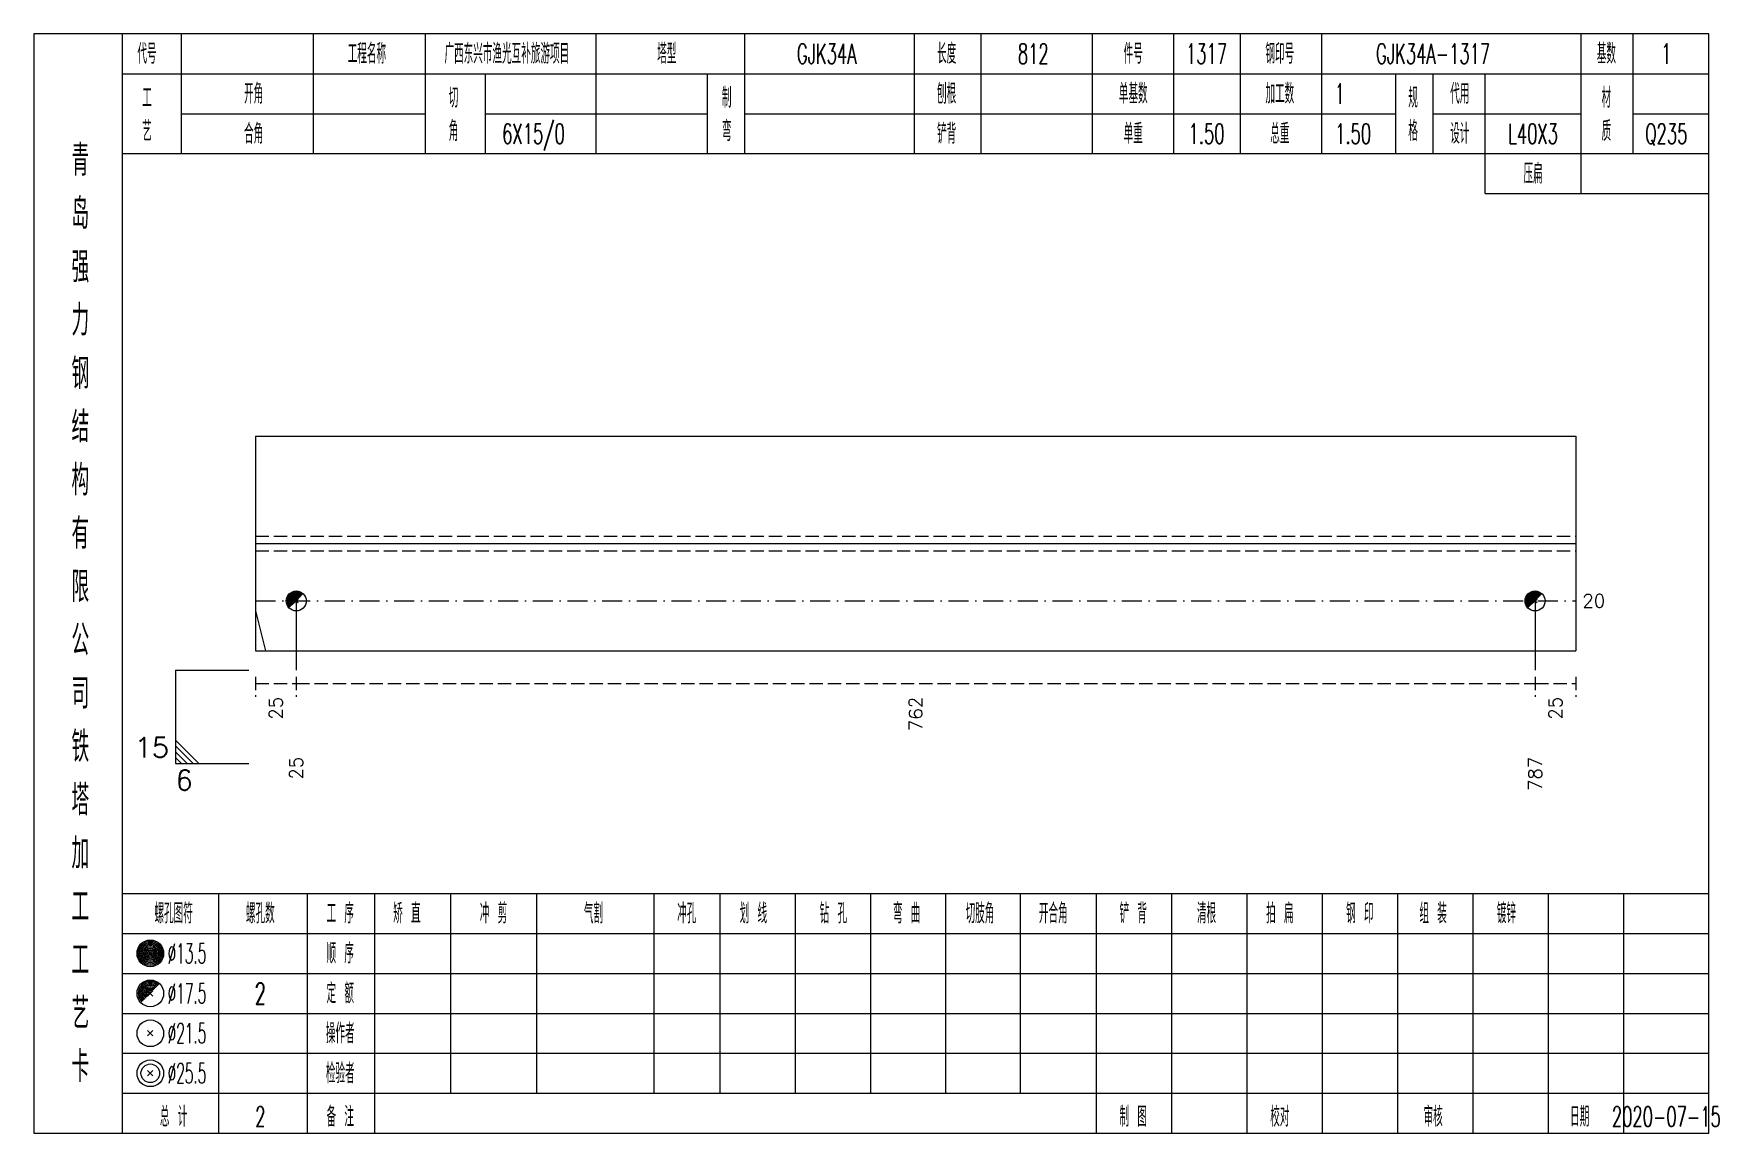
# Model space of a CAD drawing. Extents: x 0 to 2606, y -377 to 6479.
# Drawn here: x 0 to 252.9, y 525 to 690 of the extents above; entities that cross this region are included whole.
import ezdxf
from ezdxf.enums import TextEntityAlignment as Align

# ---------------------------------------------------------------- set-up
doc = ezdxf.new("R2010")
doc.units = 0
doc.header["$MEASUREMENT"] = 0
doc.linetypes.add('一点画线', pattern=[5.2, 3, -1, 0.2, -1])
doc.linetypes.add('虚线', pattern=[2.75, 2, -0.75])
doc.layers.get('0').update_dxf_attribs({"linetype": 'CONTINUOUS', "lineweight": 25})
doc.layers.add('1', color=7, linetype='CONTINUOUS', lineweight=25)
doc.layers.add('4', color=7, linetype='CONTINUOUS', lineweight=25)
doc.styles.get("Standard").update_dxf_attribs({"font": 'simplex.shx', "width": 0.7, "height": 3, "bigfont": 'gbhzfs.shx'})

msp = doc.modelspace()

# ---------------------------------------------------------------- texts
at = {"color": 7, "linetype": 'Continuous', "lineweight": 13}
msp.add_text('20', height=2, dxfattribs=at).set_placement((232.4, 604.88), align=Align.MIDDLE_LEFT)
at = {"color": 8, "linetype": 'Continuous', "lineweight": 9}
for s, p in [('25', (36.35, 590.5)), ('762', (132.35, 590.5)), ('25', (228.35, 590.5))]:
    msp.add_text(s, height=2, rotation=90, dxfattribs=at).set_placement(p, align=Align.MIDDLE_RIGHT)
at = {"color": 7, "linetype": 'Continuous', "lineweight": 13}
msp.add_text('15', height=3, dxfattribs=at).set_placement((20.3, 580.5), align=Align.BOTTOM_RIGHT)
msp.add_text('6', height=3, dxfattribs=at).set_placement((21.3, 579.5), align=Align.TOP_LEFT)
at = {"layer": '1', "color": 7, "linetype": 'Continuous', "lineweight": 13}
for s, p in [('25', (39.4, 581.5)), ('787', (225.3, 581.5))]:
    msp.add_text(s, height=2, rotation=90, dxfattribs=at).set_placement(p, align=Align.MIDDLE_RIGHT)
at = {"layer": '4', "color": 1, "linetype": 'Continuous', "lineweight": 13}
for s, height, width, p in [('代号', 3, 0.6, (17, 687)), ('工程名称', 3, 0.6, (50, 687)), ('广西东兴市渔光互补旅游项目', 3, 0.6, (71, 687)), ('塔型', 3, 0.6, (95, 687)), ('GJK34A', 3, 0.6, (119, 687)), ('长度', 3, 0.6, (137, 687)), ('812', 3, 0.6, (150, 687)), ('件号', 3, 0.6, (165, 687)), ('1317', 3, 0.6, (176, 687)), ('钢印号', 3, 0.6, (187, 687)), ('GJK34A-1317', 3, 0.6, (210, 687)), ('基数', 3, 0.6, (236, 687)), ('1', 3, 0.6, (245, 687)), ('工', 3, 0.6, (17, 680.4)), ('开角', 3, 0.6, (33, 681)), ('切', 3, 0.6, (63, 680.4)), ('制', 3, 0.6, (104, 680.4)), ('刨根', 3, 0.6, (137, 681)), ('单基数', 3, 0.6, (165, 681)), ('加工数', 3, 0.6, (187, 681)), ('1', 3, 0.6, (196, 681)), ('规', 3, 0.6, (207, 680.4)), ('代用', 3, 0.6, (214, 681)), ('材', 3, 0.6, (236, 680.4)), ('艺', 3, 0.6, (17, 675.4)), ('合角', 3, 0.6, (33, 675)), ('角', 3, 0.6, (63, 675.4)), ('6X15/0', 3, 0.6, (75, 675)), ('弯', 3, 0.6, (104, 675.4)), ('铲背', 3, 0.6, (137, 675)), ('单重', 3, 0.6, (165, 675)), ('1.50', 3, 0.6, (176, 675)), ('总重', 3, 0.6, (187, 675)), ('1.50', 3, 0.6, (198, 675)), ('格', 3, 0.6, (207, 675.4)), ('设计', 3, 0.6, (214, 675)), ('L40X3', 3, 0.6, (225, 675)), ('质', 3, 0.6, (236, 675.4)), ('Q235', 3, 0.6, (245, 675)), ('青', 4.6, 0.8, (7, 671)), ('压扁', 3, 0.6, (225, 669)), ('岛', 4.6, 0.8, (7, 663)), ('强', 4.6, 0.8, (7, 655)), ('力', 4.6, 0.8, (7, 647)), ('钢', 4.6, 0.8, (7, 639)), ('结', 4.6, 0.8, (7, 631)), ('构', 4.6, 0.8, (7, 623)), ('有', 4.6, 0.8, (7, 615)), ('限', 4.6, 0.8, (7, 607)), ('公', 4.6, 0.8, (7, 599)), ('司', 4.6, 0.8, (7, 591)), ('铁', 4.6, 0.8, (7, 583)), ('塔', 4.6, 0.8, (7, 575)), ('加', 4.6, 0.8, (7, 567)), ('工', 4.6, 0.8, (7, 559)), ('螺孔图符', 3, 0.6, (21, 558)), ('螺孔数', 3, 0.6, (34, 558)), ('工 序', 3, 0.6, (46, 558)), ('矫 直', 3, 0.6, (56, 558)), ('冲 剪', 3, 0.6, (69, 558)), ('气割', 3, 0.6, (84, 558)), ('冲孔', 3, 0.6, (98, 558)), ('划 线', 3, 0.6, (108, 558)), ('钻 孔', 3, 0.6, (120, 558)), ('弯 曲', 3, 0.6, (131, 558)), ('切肢角', 3, 0.6, (142, 558)), ('开合角', 3, 0.6, (153, 558)), ('铲 背', 3, 0.6, (165, 558)), ('清根', 3, 0.6, (176, 558)), ('拍 扁', 3, 0.6, (187, 558)), ('钢 印', 3, 0.6, (199, 558)), ('组 装', 3, 0.6, (210, 558)), ('镀锌', 3, 0.6, (221, 558)), ('工', 4.6, 0.8, (7, 551)), ('%%C13.5', 3, 0.5, (23, 552)), ('顺 序', 3, 0.6, (46, 552)), ('%%C17.5', 3, 0.5, (23, 546)), ('2', 3.2, 0.6, (34, 546)), ('定 额', 3, 0.6, (46, 546)), ('艺', 4.6, 0.8, (7, 543)), ('%%C21.5', 3, 0.5, (23, 540)), ('操作者', 3, 0.6, (46, 540)), ('卡', 4.6, 0.8, (7, 535)), ('%%C25.5', 3, 0.5, (23, 534)), ('检验者', 3, 0.6, (46, 534)), ('总 计', 3, 0.6, (21, 527.5)), ('2', 3, 0.6, (34, 527.5)), ('备 注', 3, 0.6, (46, 527.5)), ('制 图', 3, 0.6, (165, 527.5)), ('校对', 3, 0.6, (187, 527.5)), ('审核', 3, 0.6, (210, 527.5)), ('日期', 3, 0.6, (232, 527.5)), ('2020-07-15', 3, 0.6, (245, 527.5))]:
    msp.add_text(s, height=height, dxfattribs=dict(at, width=width)).set_placement(p, align=Align.MIDDLE_CENTER)

# ---------------------------------------------------------------- linework, layer by layer
at = {"color": 7, "linetype": 'Continuous', "lineweight": 18}
for p, q in [((33.3, 629.62), (33.3, 597.38)), ((33.3, 629.62), (231.4, 629.62)), ((231.4, 629.62), (231.4, 597.38)), ((33.3, 613.5), (231.4, 613.5))]:
    msp.add_line(p, q, dxfattribs=at)
at = {"color": 1, "linetype": '虚线', "lineweight": 18}
for p, q in [((33.3, 614.62), (231.4, 614.62)), ((33.3, 612.38), (231.4, 612.38))]:
    msp.add_line(p, q, dxfattribs=at)
at = {"color": 3, "linetype": '一点画线', "lineweight": 13}
msp.add_line((33.3, 604.88), (231.4, 604.88), dxfattribs=at)
at = {"color": 7, "linetype": 'Continuous', "lineweight": 13}
for p, q in [((39.4, 604.88), (39.4, 594.5)), ((225.3, 604.88), (225.3, 594.5)), ((33.3, 603.42), (34.76, 597.38)), ((21.3, 594.5), (32.3, 594.5)), ((21.3, 594.5), (21.3, 580.5)), ((24.8, 580.5), (21.3, 584)), ((23.93, 580.5), (21.3, 583.12)), ((23.05, 580.5), (21.3, 582.25)), ((22.18, 580.5), (21.3, 581.38)), ((21.3, 580.5), (32.3, 580.5))]:
    msp.add_line(p, q, dxfattribs=at)
at = {"color": 8, "linetype": '虚线', "lineweight": 9}
for p, q in [((33.3, 593.5), (33.3, 590.5)), ((33.3, 592.5), (39.4, 592.5)), ((39.4, 593.5), (39.4, 590.5)), ((39.4, 593.5), (39.4, 590.5)), ((39.4, 592.5), (225.3, 592.5)), ((225.3, 593.5), (225.3, 590.5)), ((225.3, 593.5), (225.3, 590.5)), ((225.3, 592.5), (231.4, 592.5)), ((231.4, 593.5), (231.4, 590.5))]:
    msp.add_line(p, q, dxfattribs=at)
at = {"layer": '1', "color": 7, "linetype": 'Continuous', "lineweight": 0}
for p, q in [((39.1, 604.58), (39.7, 605.17)), ((39.1, 605.17), (39.7, 604.58)), ((225, 604.58), (225.6, 605.17)), ((225, 605.17), (225.6, 604.58))]:
    msp.add_line(p, q, dxfattribs=at)
at = {"layer": '1', "color": 7, "linetype": 'Continuous', "lineweight": 18}
msp.add_line((33.3, 597.38), (231.4, 597.38), dxfattribs=at)
at = {"layer": '1', "color": 7, "linetype": 'Continuous', "lineweight": 13}
for centre in [(39.4, 604.88), (225.3, 604.88)]:
    msp.add_circle(centre, 1.5, dxfattribs=at)
for centre, radius in [((39.4, 604.88), 1.35), ((39.4, 604.88), 1.2), ((39.4, 604.88), 1.05), ((39.4, 604.88), 0.9), ((39.4, 604.88), 0.75), ((39.4, 604.88), 0.6), ((39.4, 604.88), 0.45), ((39.4, 604.88), 0.3), ((39.4, 604.88), 0.15), ((225.3, 604.88), 1.35), ((225.3, 604.88), 1.2), ((225.3, 604.88), 1.05), ((225.3, 604.88), 0.9), ((225.3, 604.88), 0.75), ((225.3, 604.88), 0.6), ((225.3, 604.88), 0.45), ((225.3, 604.88), 0.3), ((225.3, 604.88), 0.15)]:
    msp.add_arc(centre, radius, 45, 225, dxfattribs=at)
at = {"layer": '4', "color": 1, "linetype": 'Continuous', "lineweight": 18}
for p, q in [((13.3, 525), (13.3, 690)), ((22.2, 672), (22.2, 690)), ((42, 672), (42, 690)), ((58.8, 672), (58.8, 690)), ((84.4, 672), (84.4, 690)), ((106.7, 672), (106.7, 690)), ((132.2, 672), (132.2, 690)), ((142.2, 672), (142.2, 690)), ((158.9, 672), (158.9, 690)), ((171.1, 672), (171.1, 690)), ((181.1, 672), (181.1, 690)), ((193.3, 672), (193.3, 690)), ((232.2, 666), (232.2, 690)), ((240, 672), (240, 690)), ((13.3, 684), (251.4, 684)), ((67.8, 672), (67.8, 684)), ((101.1, 672), (101.1, 684)), ((204.4, 672), (204.4, 684)), ((210, 672), (210, 684)), ((217.8, 666), (217.8, 684)), ((22.2, 678), (58.8, 678)), ((67.8, 678), (101.1, 678)), ((106.7, 678), (204.4, 678)), ((210, 678), (232.2, 678)), ((240, 678), (251.4, 678)), ((13.3, 672), (251.4, 672)), ((217.8, 666), (251.4, 666)), ((13.3, 561), (251.4, 561)), ((27.8, 525), (27.8, 561)), ((41.1, 525), (41.1, 561)), ((51.2, 525), (51.2, 561)), ((62.6, 531), (62.6, 561)), ((75.5, 531), (75.5, 561)), ((93.1, 531), (93.1, 561)), ((103, 531), (103, 561)), ((114.3, 531), (114.3, 561)), ((125.6, 531), (125.6, 561)), ((136.9, 531), (136.9, 561)), ((148.1, 531), (148.1, 561)), ((159.5, 531), (159.5, 561)), ((170.8, 531), (170.8, 561)), ((182.1, 531), (182.1, 561)), ((193.4, 531), (193.4, 561)), ((204.7, 531), (204.7, 561)), ((216, 531), (216, 561)), ((227.3, 531), (227.3, 561)), ((238.6, 531), (238.6, 561)), ((13.3, 555), (251.4, 555)), ((13.3, 549), (251.4, 549)), ((13.3, 543), (251.4, 543)), ((13.3, 537), (251.4, 537)), ((13.3, 531), (251.4, 531)), ((159.5, 525), (159.5, 531)), ((170.8, 525), (170.8, 531)), ((182.1, 525), (182.1, 531)), ((193.4, 525), (193.4, 531)), ((204.7, 525), (204.7, 531)), ((216, 525), (216, 531)), ((227.3, 525), (227.3, 531)), ((238.6, 525), (238.6, 531))]:
    msp.add_line(p, q, dxfattribs=at)
at = {"layer": '4', "color": 7, "linetype": 'Continuous', "lineweight": 13}
for p, q in [((17.3, 551.8), (17.7, 552.2)), ((17.7, 551.8), (17.3, 552.2)), ((17.1, 539.6), (17.9, 540.4)), ((17.9, 539.6), (17.1, 540.4)), ((17.1, 533.6), (17.9, 534.4)), ((17.9, 533.6), (17.1, 534.4))]:
    msp.add_line(p, q, dxfattribs=at)
at = {"layer": '4', "color": 7, "linetype": 'Continuous', "lineweight": 0}
for p, q in [((17.1, 545.6), (17.9, 546.4)), ((17.1, 546.4), (17.9, 545.6))]:
    msp.add_line(p, q, dxfattribs=at)
at = {"layer": '4', "color": 1, "linetype": 'Continuous', "lineweight": 18}
msp.add_lwpolyline([(0, 690), (0, 525), (251.4, 525), (251.4, 690)], close=True, dxfattribs=at)
at = {"layer": '4', "color": 7, "linetype": 'Continuous', "lineweight": 13}
for centre, radius in [((17.5, 552), 2), ((17.5, 552), 1.8), ((17.5, 552), 1.6), ((17.5, 552), 1.4), ((17.5, 552), 1.2), ((17.5, 552), 1), ((17.5, 552), 0.8), ((17.5, 552), 0.6), ((17.5, 552), 0.4), ((17.5, 552), 0.2), ((17.5, 546), 2), ((17.5, 540), 2), ((17.5, 534), 2), ((17.5, 534), 1.4)]:
    msp.add_circle(centre, radius, dxfattribs=at)
for radius in [1.8, 1.6, 1.4, 1.2, 1, 0.8, 0.6, 0.4, 0.2]:
    msp.add_arc((17.5, 546), radius, 45, 225, dxfattribs=at)

msp.set_redraw_order([(e.dxf.handle, doc.entitydb.next_handle()) for e in msp.query("TEXT MTEXT ATTDEF DIMENSION ARC_DIMENSION")])  # texts and dimensions are drawn at this point

doc.saveas('drawing.dxf')
